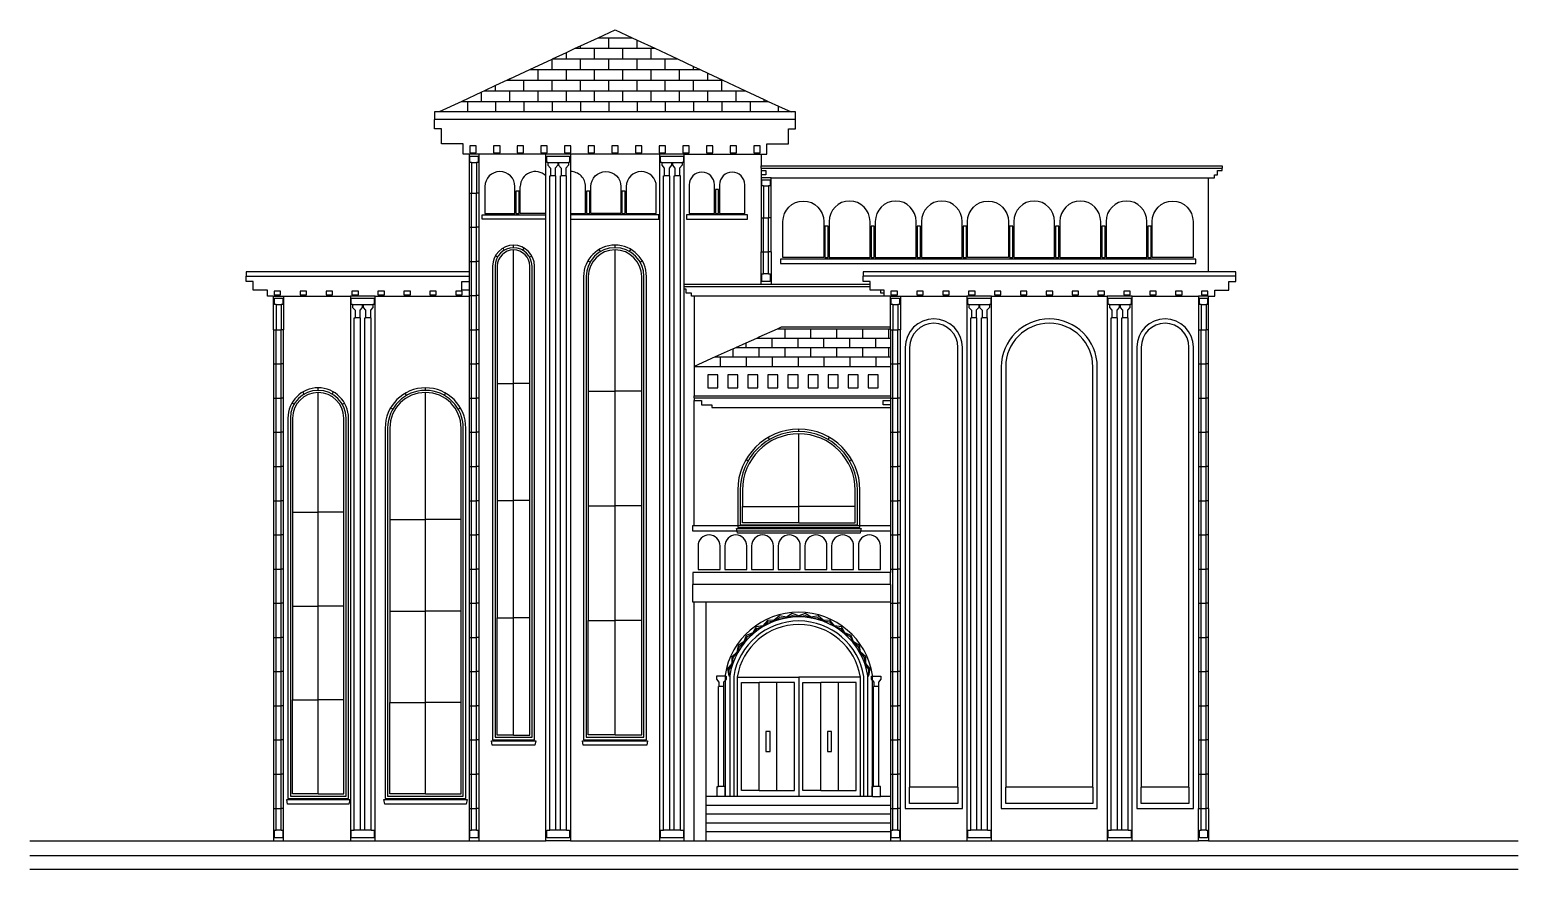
# Model space of a CAD drawing. Header units: inches. Extents: x 410.3 to 435.6, y 114.6 to 128.8.
import ezdxf

# ---------------------------------------------------------------- set-up
doc = ezdxf.new("R2010")
doc.units = ezdxf.units.IN
for name, color, linetype, lineweight in [('01_SOURCE_MASSING', 7, 'Continuous', 25), ('02_NEW_GLAZING', 7, 'Continuous', 25), ('03_NEW_FRAMES', 7, 'Continuous', 25), ('04_NEW_CROWNS', 7, 'Continuous', 25), ('05_NEW_COLUMNS', 7, 'Continuous', 25), ('06_NEW_RAILINGS', 7, 'Continuous', 25), ('07_NEW_ORNAMENT', 7, 'Continuous', 25), ('08_NEW_ROOF_DETAIL', 7, 'Continuous', 25)]:
    doc.layers.add(name, color=color, linetype=linetype, lineweight=lineweight)

# ---------------------------------------------------------------- blocks, each defined once
blk = doc.blocks.new('ROMANESQUE_FACADE_ENTRANCE_ROOF')
at = {"layer": '08_NEW_ROOF_DETAIL'}
for points in [[(422.69, 123.633), (423.002, 123.774), (423.068, 123.804), (424.918, 123.804)], [(422.25, 123.433), (422.296, 123.454), (422.47, 123.533), (422.649, 123.614), (422.69, 123.633)], [(422.25, 123.433), (421.943, 123.294), (421.59, 123.134), (422.03, 123.134), (422.47, 123.134), (422.91, 123.134), (423.35, 123.134), (423.79, 123.134), (424.23, 123.134), (424.67, 123.134), (424.918, 123.134)]]:
    blk.add_lwpolyline(points, dxfattribs=at)
blk = doc.blocks.new('ROMANESQUE_FACADE_MAIN_ROOF')
at = {"layer": '08_NEW_ROOF_DETAIL'}
for points in [[(418.458, 128.011), (418.8, 128.171), (419.178, 128.347), (419.185, 128.351), (419.418, 128.459), (419.57, 128.531), (419.658, 128.572), (419.956, 128.711), (420.244, 128.845), (420.533, 128.711), (420.618, 128.671), (420.918, 128.531), (421.304, 128.351), (421.578, 128.223), (421.689, 128.171), (421.818, 128.11), (422.075, 127.991), (422.46, 127.811), (422.778, 127.662), (422.845, 127.631), (423.018, 127.55), (423.231, 127.451)], [(418.458, 128.011), (418.414, 127.991), (418.218, 127.899), (418.029, 127.811), (417.978, 127.787), (417.644, 127.631), (417.258, 127.451)]]:
    blk.add_lwpolyline(points, dxfattribs=at)
blk = doc.blocks.new('ROMANESQUE_FACADE_PILASTER_LEFT_EDGE')
at = {"layer": '05_NEW_COLUMNS'}
for points in [[(0, 8.67), (0, 9.24), (0.17, 9.24), (0.17, 8.67)], [(0.043, 9.1), (0.015, 9.1), (0.015, 9.205), (0.155, 9.205), (0.155, 9.1), (0.127, 9.1)], [(0.043, 9.1), (0.127, 9.1)], [(0.043, 9.1), (0.043, 8.67)], [(0.127, 9.1), (0.127, 8.67)], [(0, 8.67), (0, 8.09)], [(0, 8.67), (0.043, 8.67)], [(0.043, 8.09), (0.043, 8.67)], [(0.043, 8.67), (0.127, 8.67)], [(0.17, 8.67), (0.127, 8.67)], [(0.127, 8.09), (0.127, 8.67)], [(0.17, 8.09), (0.17, 8.67)], [(0, 8.09), (0, 7.51)], [(0, 8.09), (0.043, 8.09)], [(0.043, 7.51), (0.043, 8.09)], [(0.043, 8.09), (0.127, 8.09)], [(0.17, 8.09), (0.127, 8.09)], [(0.127, 7.51), (0.127, 8.09)], [(0.17, 7.51), (0.17, 8.09)], [(0, 7.51), (0, 6.93)], [(0, 7.51), (0.043, 7.51)], [(0.043, 6.93), (0.043, 7.51)], [(0.043, 7.51), (0.127, 7.51)], [(0.17, 7.51), (0.127, 7.51)], [(0.127, 6.93), (0.127, 7.51)], [(0.17, 6.93), (0.17, 7.51)], [(0, 6.93), (0, 6.35)], [(0, 6.93), (0.043, 6.93)], [(0.043, 6.35), (0.043, 6.93)], [(0.043, 6.93), (0.127, 6.93)], [(0.17, 6.93), (0.127, 6.93)], [(0.127, 6.35), (0.127, 6.93)], [(0.17, 6.35), (0.17, 6.93)], [(0, 6.35), (0, 5.77)], [(0, 6.35), (0.043, 6.35)], [(0.043, 5.77), (0.043, 6.35)], [(0.043, 6.35), (0.127, 6.35)], [(0.17, 6.35), (0.127, 6.35)], [(0.127, 5.77), (0.127, 6.35)], [(0.17, 5.77), (0.17, 6.35)], [(0, 5.77), (0, 5.19)], [(0, 5.77), (0.043, 5.77)], [(0.043, 5.19), (0.043, 5.77)], [(0.043, 5.77), (0.127, 5.77)], [(0.17, 5.77), (0.127, 5.77)], [(0.127, 5.19), (0.127, 5.77)], [(0.17, 5.19), (0.17, 5.77)], [(0, 5.19), (0, 4.61)], [(0, 5.19), (0.043, 5.19)], [(0.043, 4.61), (0.043, 5.19)], [(0.043, 5.19), (0.127, 5.19)], [(0.17, 5.19), (0.127, 5.19)], [(0.127, 4.61), (0.127, 5.19)], [(0.17, 4.61), (0.17, 5.19)], [(0, 4.61), (0, 4.03)], [(0, 4.61), (0.043, 4.61)], [(0.043, 4.03), (0.043, 4.61)], [(0.043, 4.61), (0.127, 4.61)], [(0.17, 4.61), (0.127, 4.61)], [(0.127, 4.03), (0.127, 4.61)], [(0.17, 4.03), (0.17, 4.61)], [(0, 4.03), (0, 3.45)], [(0, 4.03), (0.043, 4.03)], [(0.043, 3.45), (0.043, 4.03)], [(0.043, 4.03), (0.127, 4.03)], [(0.17, 4.03), (0.127, 4.03)], [(0.127, 3.45), (0.127, 4.03)], [(0.17, 3.45), (0.17, 4.03)], [(0, 3.45), (0, 2.87)], [(0, 3.45), (0.043, 3.45)], [(0.043, 2.87), (0.043, 3.45)], [(0.043, 3.45), (0.127, 3.45)], [(0.17, 3.45), (0.127, 3.45)], [(0.127, 2.87), (0.127, 3.45)], [(0.17, 2.87), (0.17, 3.45)], [(0, 2.87), (0, 2.29)], [(0, 2.87), (0.043, 2.87)], [(0.043, 2.29), (0.043, 2.87)], [(0.043, 2.87), (0.127, 2.87)], [(0.17, 2.87), (0.127, 2.87)], [(0.127, 2.29), (0.127, 2.87)], [(0.17, 2.29), (0.17, 2.87)], [(0, 2.29), (0, 1.71)], [(0, 2.29), (0.043, 2.29)], [(0.043, 1.71), (0.043, 2.29)], [(0.043, 2.29), (0.127, 2.29)], [(0.17, 2.29), (0.127, 2.29)], [(0.127, 1.71), (0.127, 2.29)], [(0.17, 1.71), (0.17, 2.29)], [(0, 1.71), (0, 1.13)], [(0, 1.71), (0.043, 1.71)], [(0.043, 1.13), (0.043, 1.71)], [(0.043, 1.71), (0.127, 1.71)], [(0.17, 1.71), (0.127, 1.71)], [(0.127, 1.13), (0.127, 1.71)], [(0.17, 1.13), (0.17, 1.71)], [(0, 1.13), (0, 0.55)], [(0, 1.13), (0.043, 1.13)], [(0.043, 0.55), (0.043, 1.13)], [(0.043, 1.13), (0.127, 1.13)], [(0.17, 1.13), (0.127, 1.13)], [(0.127, 0.55), (0.127, 1.13)], [(0.17, 0.55), (0.17, 1.13)], [(0, 0.55), (0, 0), (0.17, 0), (0.17, 0.55)], [(0, 0.55), (0.043, 0.55)], [(0.043, 0.18), (0.043, 0.55)], [(0.043, 0.55), (0.127, 0.55)], [(0.17, 0.55), (0.127, 0.55)], [(0.127, 0.18), (0.127, 0.55)], [(0.127, 0.18), (0.155, 0.18), (0.155, 0.05), (0.015, 0.05), (0.015, 0.18), (0.043, 0.18)], [(0.127, 0.18), (0.043, 0.18)]]:
    blk.add_lwpolyline(points, dxfattribs=at)
blk = doc.blocks.new('ROMANESQUE_FACADE_PILASTER_LEFT_MIDDLE')
at = {"layer": '05_NEW_COLUMNS'}
blk.add_lwpolyline([(-0.21, 0), (0.21, 0), (0.21, 9.24), (-0.21, 9.24)], close=True, dxfattribs=at)
for points in [[(-0.173, 9.1), (-0.195, 9.1), (-0.195, 9.205), (0.195, 9.205), (0.195, 9.1), (0.173, 9.1)], [(-0.173, 9.1), (-0.007, 9.1)], [(-0.173, 9.1), (-0.173, 9.05), (-0.131, 9), (-0.131, 8.87)], [(-0.007, 9.1), (-0.007, 9.05), (-0.049, 9), (-0.049, 8.87)], [(-0.007, 9.1), (0.007, 9.1)], [(0.007, 9.1), (0.173, 9.1)], [(0.007, 9.1), (0.007, 9.05), (0.049, 9), (0.049, 8.87)], [(0.173, 9.1), (0.173, 9.05), (0.131, 9), (0.131, 8.87)], [(-0.143, 0.18), (-0.143, 8.87), (-0.131, 8.87)], [(-0.049, 8.87), (-0.131, 8.87)], [(-0.037, 0.18), (-0.037, 8.87), (-0.049, 8.87)], [(0.037, 0.18), (0.037, 8.87), (0.049, 8.87)], [(0.131, 8.87), (0.049, 8.87)], [(0.143, 0.18), (0.143, 8.87), (0.131, 8.87)], [(0.143, 0.18), (0.195, 0.18), (0.195, 0.05), (-0.195, 0.05), (-0.195, 0.18), (-0.143, 0.18)], [(-0.037, 0.18), (-0.143, 0.18)], [(0.037, 0.18), (-0.037, 0.18)], [(0.143, 0.18), (0.037, 0.18)]]:
    blk.add_lwpolyline(points, dxfattribs=at)
blk = doc.blocks.new('ROMANESQUE_FACADE_PILASTER_TOWER_LEFT')
at = {"layer": '05_NEW_COLUMNS'}
for points in [[(0, 11.65), (0, 10.99)], [(0.17, 10.99), (0.17, 11.65)], [(0.042, 11.51), (0.015, 11.51), (0.015, 11.615), (0.155, 11.615), (0.155, 11.51), (0.127, 11.51)], [(0.042, 11.51), (0.127, 11.51)], [(0.042, 11.51), (0.042, 10.99)], [(0.127, 11.51), (0.127, 10.99)], [(0, 10.99), (0, 10.41)], [(0, 10.99), (0.042, 10.99)], [(0.042, 10.41), (0.042, 10.99)], [(0.042, 10.99), (0.127, 10.99)], [(0.17, 10.99), (0.127, 10.99)], [(0.127, 10.41), (0.127, 10.99)], [(0.17, 10.41), (0.17, 10.99)], [(0, 10.41), (0, 9.83)], [(0, 10.41), (0.042, 10.41)], [(0.042, 9.83), (0.042, 10.41)], [(0.042, 10.41), (0.127, 10.41)], [(0.17, 10.41), (0.127, 10.41)], [(0.127, 9.83), (0.127, 10.41)], [(0.17, 9.83), (0.17, 10.41)], [(0, 9.83), (0, 9.655), (0, 9.58), (0, 9.489), (0, 9.339), (0, 9.25)], [(0, 9.83), (0.042, 9.83)], [(0.042, 9.25), (0.042, 9.83)], [(0.042, 9.83), (0.127, 9.83)], [(0.17, 9.83), (0.127, 9.83)], [(0.127, 9.25), (0.127, 9.83)], [(0.17, 9.25), (0.17, 9.83)], [(0, 9.25), (0, 9.24), (0, 8.67)], [(0, 9.25), (0.042, 9.25)], [(0.042, 8.67), (0.042, 9.25)], [(0.042, 9.25), (0.127, 9.25)], [(0.17, 9.25), (0.127, 9.25)], [(0.127, 8.67), (0.127, 9.25)], [(0.17, 8.67), (0.17, 9.25)], [(0, 8.67), (0, 8.09)], [(0, 8.67), (0.042, 8.67)], [(0.042, 8.09), (0.042, 8.67)], [(0.042, 8.67), (0.127, 8.67)], [(0.17, 8.67), (0.127, 8.67)], [(0.127, 8.09), (0.127, 8.67)], [(0.17, 8.09), (0.17, 8.67)], [(0, 8.09), (0, 7.51)], [(0, 8.09), (0.042, 8.09)], [(0.042, 7.51), (0.042, 8.09)], [(0.042, 8.09), (0.127, 8.09)], [(0.17, 8.09), (0.127, 8.09)], [(0.127, 7.51), (0.127, 8.09)], [(0.17, 7.51), (0.17, 8.09)], [(0, 7.51), (0, 6.93)], [(0, 7.51), (0.042, 7.51)], [(0.042, 6.93), (0.042, 7.51)], [(0.042, 7.51), (0.127, 7.51)], [(0.17, 7.51), (0.127, 7.51)], [(0.127, 6.93), (0.127, 7.51)], [(0.17, 6.93), (0.17, 7.51)], [(0, 6.93), (0, 6.35)], [(0, 6.93), (0.042, 6.93)], [(0.042, 6.35), (0.042, 6.93)], [(0.042, 6.93), (0.127, 6.93)], [(0.17, 6.93), (0.127, 6.93)], [(0.127, 6.35), (0.127, 6.93)], [(0.17, 6.35), (0.17, 6.93)], [(0, 6.35), (0, 5.77)], [(0, 6.35), (0.042, 6.35)], [(0.042, 5.77), (0.042, 6.35)], [(0.042, 6.35), (0.127, 6.35)], [(0.17, 6.35), (0.127, 6.35)], [(0.127, 5.77), (0.127, 6.35)], [(0.17, 5.77), (0.17, 6.35)], [(0, 5.77), (0, 5.19)], [(0, 5.77), (0.042, 5.77)], [(0.042, 5.19), (0.042, 5.77)], [(0.042, 5.77), (0.127, 5.77)], [(0.17, 5.77), (0.127, 5.77)], [(0.127, 5.19), (0.127, 5.77)], [(0.17, 5.19), (0.17, 5.77)], [(0, 5.19), (0, 4.61)], [(0, 5.19), (0.042, 5.19)], [(0.042, 4.61), (0.042, 5.19)], [(0.042, 5.19), (0.127, 5.19)], [(0.17, 5.19), (0.127, 5.19)], [(0.127, 4.61), (0.127, 5.19)], [(0.17, 4.61), (0.17, 5.19)], [(0, 4.61), (0, 4.03)], [(0, 4.61), (0.042, 4.61)], [(0.042, 4.03), (0.042, 4.61)], [(0.042, 4.61), (0.127, 4.61)], [(0.17, 4.61), (0.127, 4.61)], [(0.127, 4.03), (0.127, 4.61)], [(0.17, 4.03), (0.17, 4.61)], [(0, 4.03), (0, 3.45)], [(0, 4.03), (0.042, 4.03)], [(0.042, 3.45), (0.042, 4.03)], [(0.042, 4.03), (0.127, 4.03)], [(0.17, 4.03), (0.127, 4.03)], [(0.127, 3.45), (0.127, 4.03)], [(0.17, 3.45), (0.17, 4.03)], [(0, 3.45), (0, 2.87)], [(0, 3.45), (0.042, 3.45)], [(0.042, 2.87), (0.042, 3.45)], [(0.042, 3.45), (0.127, 3.45)], [(0.17, 3.45), (0.127, 3.45)], [(0.127, 2.87), (0.127, 3.45)], [(0.17, 2.87), (0.17, 3.45)], [(0, 2.87), (0, 2.29)], [(0, 2.87), (0.042, 2.87)], [(0.042, 2.29), (0.042, 2.87)], [(0.042, 2.87), (0.127, 2.87)], [(0.17, 2.87), (0.127, 2.87)], [(0.127, 2.29), (0.127, 2.87)], [(0.17, 2.29), (0.17, 2.87)], [(0, 2.29), (0, 1.71)], [(0, 2.29), (0.042, 2.29)], [(0.042, 1.71), (0.042, 2.29)], [(0.042, 2.29), (0.127, 2.29)], [(0.17, 2.29), (0.127, 2.29)], [(0.127, 1.71), (0.127, 2.29)], [(0.17, 1.71), (0.17, 2.29)], [(0, 1.71), (0, 1.13)], [(0, 1.71), (0.042, 1.71)], [(0.042, 1.13), (0.042, 1.71)], [(0.042, 1.71), (0.127, 1.71)], [(0.17, 1.71), (0.127, 1.71)], [(0.127, 1.13), (0.127, 1.71)], [(0.17, 1.13), (0.17, 1.71)], [(0, 1.13), (0, 0.55)], [(0, 1.13), (0.042, 1.13)], [(0.042, 0.55), (0.042, 1.13)], [(0.042, 1.13), (0.127, 1.13)], [(0.17, 1.13), (0.127, 1.13)], [(0.127, 0.55), (0.127, 1.13)], [(0.17, 0.55), (0.17, 1.13)], [(0, 0.55), (0, 0), (0.17, 0), (0.17, 0.55)], [(0, 0.55), (0.042, 0.55)], [(0.042, 0.18), (0.042, 0.55)], [(0.042, 0.55), (0.127, 0.55)], [(0.17, 0.55), (0.127, 0.55)], [(0.127, 0.18), (0.127, 0.55)], [(0.127, 0.18), (0.155, 0.18), (0.155, 0.05), (0.015, 0.05), (0.015, 0.18), (0.042, 0.18)], [(0.127, 0.18), (0.042, 0.18)]]:
    blk.add_lwpolyline(points, dxfattribs=at)
blk = doc.blocks.new('ROMANESQUE_FACADE_PILASTER_TOWER_MIDDLE')
at = {"layer": '05_NEW_COLUMNS'}
for points in [[(0.21, 11.65), (0.21, 10.644), (0.21, 10.619), (0.21, 10.544), (0.21, 0), (-0.21, 0), (-0.21, 10.544), (-0.21, 10.619), (-0.21, 10.644), (-0.21, 11.65)], [(-0.173, 11.51), (-0.195, 11.51), (-0.195, 11.615), (0.195, 11.615), (0.195, 11.51), (0.173, 11.51)], [(-0.173, 11.51), (-0.007, 11.51)], [(-0.173, 11.51), (-0.173, 11.46), (-0.131, 11.41), (-0.131, 11.28)], [(-0.007, 11.51), (-0.007, 11.46), (-0.049, 11.41), (-0.049, 11.28)], [(-0.007, 11.51), (0.007, 11.51)], [(0.007, 11.51), (0.173, 11.51)], [(0.007, 11.51), (0.007, 11.46), (0.049, 11.41), (0.049, 11.28)], [(0.173, 11.51), (0.173, 11.46), (0.131, 11.41), (0.131, 11.28)], [(-0.143, 0.18), (-0.143, 11.28), (-0.131, 11.28)], [(-0.049, 11.28), (-0.131, 11.28)], [(-0.037, 0.18), (-0.037, 11.28), (-0.049, 11.28)], [(0.037, 0.18), (0.037, 11.28), (0.049, 11.28)], [(0.131, 11.28), (0.049, 11.28)], [(0.143, 0.18), (0.143, 11.28), (0.131, 11.28)], [(0.143, 0.18), (0.195, 0.18), (0.195, 0.05), (-0.195, 0.05), (-0.195, 0.18), (-0.143, 0.18)], [(-0.037, 0.18), (-0.143, 0.18)], [(0.037, 0.18), (-0.037, 0.18)], [(0.143, 0.18), (0.037, 0.18)]]:
    blk.add_lwpolyline(points, dxfattribs=at)
blk = doc.blocks.new('ROMANESQUE_FACADE_PILASTER_TOWER_RIGHT')
at = {"layer": '05_NEW_COLUMNS'}
blk.add_lwpolyline([(-0.21, 0), (0.21, 0), (0.21, 9.36), (0.21, 9.404), (0.21, 9.44), (0.21, 11.65), (-0.21, 11.65)], close=True, dxfattribs=at)
for points in [[(-0.173, 11.51), (-0.195, 11.51), (-0.195, 11.615), (0.195, 11.615), (0.195, 11.51), (0.172, 11.51)], [(-0.173, 11.51), (-0.008, 11.51)], [(-0.173, 11.51), (-0.173, 11.46), (-0.131, 11.41), (-0.131, 11.28)], [(-0.008, 11.51), (-0.008, 11.46), (-0.049, 11.41), (-0.049, 11.28)], [(-0.008, 11.51), (0.007, 11.51)], [(0.007, 11.51), (0.172, 11.51)], [(0.007, 11.51), (0.007, 11.46), (0.049, 11.41), (0.049, 11.28)], [(0.172, 11.51), (0.172, 11.46), (0.131, 11.41), (0.131, 11.28)], [(-0.143, 0.18), (-0.143, 11.28), (-0.131, 11.28)], [(-0.049, 11.28), (-0.131, 11.28)], [(-0.037, 0.18), (-0.037, 11.28), (-0.049, 11.28)], [(0.037, 0.18), (0.037, 11.28), (0.049, 11.28)], [(0.131, 11.28), (0.049, 11.28)], [(0.143, 0.18), (0.143, 11.28), (0.131, 11.28)], [(0.143, 0.18), (0.195, 0.18), (0.195, 0.05), (-0.195, 0.05), (-0.195, 0.18), (-0.143, 0.18)], [(-0.037, 0.18), (-0.143, 0.18)], [(0.037, 0.18), (-0.037, 0.18)], [(0.143, 0.18), (0.037, 0.18)]]:
    blk.add_lwpolyline(points, dxfattribs=at)
blk = doc.blocks.new('ROMANESQUE_FACADE_PILASTER_TOWER_REAR')
at = {"layer": '05_NEW_COLUMNS'}
for points in [[(0.17, 1.13), (0.17, 1.81), (0, 1.81), (0, 1.13)], [(0.0425, 1.67), (0.015, 1.67), (0.015, 1.775), (0.155, 1.775), (0.155, 1.67), (0.1275, 1.67)], [(0.0425, 1.67), (0.1275, 1.67)], [(0.0425, 1.67), (0.0425, 1.13)], [(0.1275, 1.67), (0.1275, 1.13)], [(0, 1.13), (0, 0.55)], [(0, 1.13), (0.0425, 1.13)], [(0.0425, 0.55), (0.0425, 1.13)], [(0.0425, 1.13), (0.1275, 1.13)], [(0.17, 1.13), (0.1275, 1.13)], [(0.1275, 0.55), (0.1275, 1.13)], [(0.17, 0.55), (0.17, 1.13)], [(0.17, 0.55), (0.17, 0), (0, 0), (0, 0.55)], [(0, 0.55), (0.0425, 0.55)], [(0.0425, 0.18), (0.0425, 0.55)], [(0.0425, 0.55), (0.1275, 0.55)], [(0.17, 0.55), (0.1275, 0.55)], [(0.1275, 0.18), (0.1275, 0.55)], [(0.1275, 0.18), (0.155, 0.18), (0.155, 0.05), (0.015, 0.05), (0.015, 0.18), (0.0425, 0.18)], [(0.1275, 0.18), (0.0425, 0.18)]]:
    blk.add_lwpolyline(points, dxfattribs=at)
blk = doc.blocks.new('ROMANESQUE_FACADE_PILASTER_RIGHT_LEFT')
at = {"layer": '05_NEW_COLUMNS'}
for points in [[(0, 8.67), (0, 8.688), (0, 8.718), (0, 9.24), (0.17, 9.24), (0.17, 8.67)], [(0.043, 9.1), (0.015, 9.1), (0.015, 9.205), (0.155, 9.205), (0.155, 9.1), (0.128, 9.1)], [(0.043, 9.1), (0.128, 9.1)], [(0.043, 9.1), (0.043, 8.67)], [(0.128, 9.1), (0.128, 8.67)], [(0, 8.67), (0, 8.528), (0, 8.368), (0, 8.208), (0, 8.09)], [(0, 8.67), (0.043, 8.67)], [(0.043, 8.09), (0.043, 8.67)], [(0.043, 8.67), (0.128, 8.67)], [(0.17, 8.67), (0.128, 8.67)], [(0.128, 8.09), (0.128, 8.67)], [(0.17, 8.09), (0.17, 8.67)], [(0, 8.09), (0, 8.048), (0, 7.548), (0, 7.512), (0, 7.51)], [(0, 8.09), (0.043, 8.09)], [(0.043, 7.51), (0.043, 8.09)], [(0.043, 8.09), (0.128, 8.09)], [(0.17, 8.09), (0.128, 8.09)], [(0.128, 7.51), (0.128, 8.09)], [(0.17, 7.51), (0.17, 8.09)], [(0, 7.51), (0, 7.468), (0, 7.396), (0, 7.348), (0, 6.93)], [(0, 7.51), (0.043, 7.51)], [(0.043, 6.93), (0.043, 7.51)], [(0.043, 7.51), (0.128, 7.51)], [(0.17, 7.51), (0.128, 7.51)], [(0.128, 6.93), (0.128, 7.51)], [(0.17, 6.93), (0.17, 7.51)], [(0, 6.93), (0, 6.35)], [(0, 6.93), (0.043, 6.93)], [(0.043, 6.35), (0.043, 6.93)], [(0.043, 6.93), (0.128, 6.93)], [(0.17, 6.93), (0.128, 6.93)], [(0.128, 6.35), (0.128, 6.93)], [(0.17, 6.35), (0.17, 6.93)], [(0, 6.35), (0, 5.77)], [(0, 6.35), (0.043, 6.35)], [(0.043, 5.77), (0.043, 6.35)], [(0.043, 6.35), (0.128, 6.35)], [(0.17, 6.35), (0.128, 6.35)], [(0.128, 5.77), (0.128, 6.35)], [(0.17, 5.77), (0.17, 6.35)], [(0, 5.77), (0, 5.35)], [(0, 5.77), (0.043, 5.77)], [(0.043, 5.19), (0.043, 5.77)], [(0.043, 5.77), (0.128, 5.77)], [(0.17, 5.77), (0.128, 5.77)], [(0.128, 5.19), (0.128, 5.77)], [(0.17, 5.19), (0.17, 5.77)], [(0, 5.25), (0, 5.19)], [(0, 5.19), (0, 4.61)], [(0, 5.19), (0.043, 5.19)], [(0.043, 4.61), (0.043, 5.19)], [(0.043, 5.19), (0.128, 5.19)], [(0.17, 5.19), (0.128, 5.19)], [(0.128, 4.61), (0.128, 5.19)], [(0.17, 4.61), (0.17, 5.19)], [(0, 4.61), (0, 4.55)], [(0, 4.61), (0.043, 4.61)], [(0.043, 4.03), (0.043, 4.61)], [(0.043, 4.61), (0.128, 4.61)], [(0.17, 4.61), (0.128, 4.61)], [(0.128, 4.03), (0.128, 4.61)], [(0.17, 4.03), (0.17, 4.61)], [(0, 4.05), (0, 4.03)], [(0, 4.03), (0, 3.45)], [(0, 4.03), (0.043, 4.03)], [(0.043, 3.45), (0.043, 4.03)], [(0.043, 4.03), (0.128, 4.03)], [(0.17, 4.03), (0.128, 4.03)], [(0.128, 3.45), (0.128, 4.03)], [(0.17, 3.45), (0.17, 4.03)], [(0, 3.45), (0, 2.87)], [(0, 3.45), (0.043, 3.45)], [(0.043, 2.87), (0.043, 3.45)], [(0.043, 3.45), (0.128, 3.45)], [(0.17, 3.45), (0.128, 3.45)], [(0.128, 2.87), (0.128, 3.45)], [(0.17, 2.87), (0.17, 3.45)], [(0, 2.87), (0, 2.29)], [(0, 2.87), (0.043, 2.87)], [(0.043, 2.29), (0.043, 2.87)], [(0.043, 2.87), (0.128, 2.87)], [(0.17, 2.87), (0.128, 2.87)], [(0.128, 2.29), (0.128, 2.87)], [(0.17, 2.29), (0.17, 2.87)], [(0, 2.29), (0, 1.71)], [(0, 2.29), (0.043, 2.29)], [(0.043, 1.71), (0.043, 2.29)], [(0.043, 2.29), (0.128, 2.29)], [(0.17, 2.29), (0.128, 2.29)], [(0.128, 1.71), (0.128, 2.29)], [(0.17, 1.71), (0.17, 2.29)], [(0, 1.71), (0, 1.13)], [(0, 1.71), (0.043, 1.71)], [(0.043, 1.13), (0.043, 1.71)], [(0.043, 1.71), (0.128, 1.71)], [(0.17, 1.71), (0.128, 1.71)], [(0.128, 1.13), (0.128, 1.71)], [(0.17, 1.13), (0.17, 1.71)], [(0, 1.13), (0, 0.75), (0, 0.6), (0, 0.55)], [(0, 1.13), (0.043, 1.13)], [(0.043, 0.55), (0.043, 1.13)], [(0.043, 1.13), (0.128, 1.13)], [(0.17, 1.13), (0.128, 1.13)], [(0.128, 0.55), (0.128, 1.13)], [(0.17, 0.55), (0.17, 1.13)], [(0, 0.55), (0, 0.45), (0, 0.3), (0, 0.15), (0, 0), (0.17, 0), (0.17, 0.55)], [(0, 0.55), (0.043, 0.55)], [(0.043, 0.18), (0.043, 0.55)], [(0.043, 0.55), (0.128, 0.55)], [(0.17, 0.55), (0.128, 0.55)], [(0.128, 0.18), (0.128, 0.55)], [(0.128, 0.18), (0.155, 0.18), (0.155, 0.05), (0.015, 0.05), (0.015, 0.18), (0.043, 0.18)], [(0.128, 0.18), (0.043, 0.18)]]:
    blk.add_lwpolyline(points, dxfattribs=at)
blk = doc.blocks.new('ROMANESQUE_FACADE_PILASTER_RIGHT_MIDDLE_A')
at = {"layer": '05_NEW_COLUMNS'}
blk.add_lwpolyline([(-0.21, 0), (0.21, 0), (0.21, 9.24), (-0.21, 9.24)], close=True, dxfattribs=at)
for points in [[(-0.173, 9.1), (-0.195, 9.1), (-0.195, 9.205), (0.195, 9.205), (0.195, 9.1), (0.173, 9.1)], [(-0.173, 9.1), (-0.007, 9.1)], [(-0.173, 9.1), (-0.173, 9.05), (-0.131, 9), (-0.131, 8.87)], [(-0.007, 9.1), (-0.007, 9.05), (-0.049, 9), (-0.049, 8.87)], [(-0.007, 9.1), (0.007, 9.1)], [(0.007, 9.1), (0.173, 9.1)], [(0.007, 9.1), (0.007, 9.05), (0.049, 9), (0.049, 8.87)], [(0.173, 9.1), (0.173, 9.05), (0.131, 9), (0.131, 8.87)], [(-0.143, 0.18), (-0.143, 8.87), (-0.131, 8.87)], [(-0.049, 8.87), (-0.131, 8.87)], [(-0.037, 0.18), (-0.037, 8.87), (-0.049, 8.87)], [(0.037, 0.18), (0.037, 8.87), (0.049, 8.87)], [(0.131, 8.87), (0.049, 8.87)], [(0.143, 0.18), (0.143, 8.87), (0.131, 8.87)], [(0.143, 0.18), (0.195, 0.18), (0.195, 0.05), (-0.195, 0.05), (-0.195, 0.18), (-0.143, 0.18)], [(-0.037, 0.18), (-0.143, 0.18)], [(0.037, 0.18), (-0.037, 0.18)], [(0.143, 0.18), (0.037, 0.18)]]:
    blk.add_lwpolyline(points, dxfattribs=at)
blk = doc.blocks.new('ROMANESQUE_FACADE_PILASTER_RIGHT_MIDDLE_B')
at = {"layer": '05_NEW_COLUMNS'}
blk.add_lwpolyline([(-0.21, 0), (0.21, 0), (0.21, 9.24), (-0.21, 9.24)], close=True, dxfattribs=at)
for points in [[(-0.172, 9.1), (-0.195, 9.1), (-0.195, 9.205), (0.195, 9.205), (0.195, 9.1), (0.173, 9.1)], [(-0.172, 9.1), (-0.007, 9.1)], [(-0.172, 9.1), (-0.172, 9.05), (-0.131, 9), (-0.131, 8.87)], [(-0.007, 9.1), (-0.007, 9.05), (-0.049, 9), (-0.049, 8.87)], [(-0.007, 9.1), (0.007, 9.1)], [(0.007, 9.1), (0.173, 9.1)], [(0.007, 9.1), (0.007, 9.05), (0.049, 9), (0.049, 8.87)], [(0.173, 9.1), (0.173, 9.05), (0.131, 9), (0.131, 8.87)], [(-0.143, 0.18), (-0.143, 8.87), (-0.131, 8.87)], [(-0.049, 8.87), (-0.131, 8.87)], [(-0.037, 0.18), (-0.037, 8.87), (-0.049, 8.87)], [(0.037, 0.18), (0.037, 8.87), (0.049, 8.87)], [(0.131, 8.87), (0.049, 8.87)], [(0.143, 0.18), (0.143, 8.87), (0.131, 8.87)], [(0.143, 0.18), (0.195, 0.18), (0.195, 0.05), (-0.195, 0.05), (-0.195, 0.18), (-0.143, 0.18)], [(-0.037, 0.18), (-0.143, 0.18)], [(0.037, 0.18), (-0.037, 0.18)], [(0.143, 0.18), (0.037, 0.18)]]:
    blk.add_lwpolyline(points, dxfattribs=at)
blk = doc.blocks.new('ROMANESQUE_FACADE_PILASTER_RIGHT_EDGE')
at = {"layer": '05_NEW_COLUMNS'}
for points in [[(0, 8.67), (0, 9.24), (-0.17, 9.24), (-0.17, 8.67)], [(-0.127, 9.1), (-0.155, 9.1), (-0.155, 9.205), (-0.015, 9.205), (-0.015, 9.1), (-0.043, 9.1)], [(-0.127, 9.1), (-0.043, 9.1)], [(-0.127, 9.1), (-0.127, 8.67)], [(-0.043, 9.1), (-0.043, 8.67)], [(-0.17, 8.67), (-0.17, 8.09)], [(-0.17, 8.67), (-0.127, 8.67)], [(-0.127, 8.09), (-0.127, 8.67)], [(-0.127, 8.67), (-0.043, 8.67)], [(0, 8.67), (-0.043, 8.67)], [(-0.043, 8.09), (-0.043, 8.67)], [(0, 8.09), (0, 8.67)], [(-0.17, 8.09), (-0.17, 7.51)], [(-0.17, 8.09), (-0.127, 8.09)], [(-0.127, 7.51), (-0.127, 8.09)], [(-0.127, 8.09), (-0.043, 8.09)], [(0, 8.09), (-0.043, 8.09)], [(-0.043, 7.51), (-0.043, 8.09)], [(0, 7.51), (0, 8.09)], [(-0.17, 7.51), (-0.17, 6.93)], [(-0.17, 7.51), (-0.127, 7.51)], [(-0.127, 6.93), (-0.127, 7.51)], [(-0.127, 7.51), (-0.043, 7.51)], [(0, 7.51), (-0.043, 7.51)], [(-0.043, 6.93), (-0.043, 7.51)], [(0, 6.93), (0, 7.51)], [(-0.17, 6.93), (-0.17, 6.35)], [(-0.17, 6.93), (-0.127, 6.93)], [(-0.127, 6.35), (-0.127, 6.93)], [(-0.127, 6.93), (-0.043, 6.93)], [(0, 6.93), (-0.043, 6.93)], [(-0.043, 6.35), (-0.043, 6.93)], [(0, 6.35), (0, 6.93)], [(-0.17, 6.35), (-0.17, 5.77)], [(-0.17, 6.35), (-0.127, 6.35)], [(-0.127, 5.77), (-0.127, 6.35)], [(-0.127, 6.35), (-0.043, 6.35)], [(0, 6.35), (-0.043, 6.35)], [(-0.043, 5.77), (-0.043, 6.35)], [(0, 5.77), (0, 6.35)], [(-0.17, 5.77), (-0.17, 5.19)], [(-0.17, 5.77), (-0.127, 5.77)], [(-0.127, 5.19), (-0.127, 5.77)], [(-0.127, 5.77), (-0.043, 5.77)], [(0, 5.77), (-0.043, 5.77)], [(-0.043, 5.19), (-0.043, 5.77)], [(0, 5.19), (0, 5.77)], [(-0.17, 5.19), (-0.17, 4.61)], [(-0.17, 5.19), (-0.127, 5.19)], [(-0.127, 4.61), (-0.127, 5.19)], [(-0.127, 5.19), (-0.043, 5.19)], [(0, 5.19), (-0.043, 5.19)], [(-0.043, 4.61), (-0.043, 5.19)], [(0, 4.61), (0, 5.19)], [(-0.17, 4.61), (-0.17, 4.03)], [(-0.17, 4.61), (-0.127, 4.61)], [(-0.127, 4.03), (-0.127, 4.61)], [(-0.127, 4.61), (-0.043, 4.61)], [(0, 4.61), (-0.043, 4.61)], [(-0.043, 4.03), (-0.043, 4.61)], [(0, 4.03), (0, 4.61)], [(-0.17, 4.03), (-0.17, 3.45)], [(-0.17, 4.03), (-0.127, 4.03)], [(-0.127, 3.45), (-0.127, 4.03)], [(-0.127, 4.03), (-0.043, 4.03)], [(0, 4.03), (-0.043, 4.03)], [(-0.043, 3.45), (-0.043, 4.03)], [(0, 3.45), (0, 4.03)], [(-0.17, 3.45), (-0.17, 2.87)], [(-0.17, 3.45), (-0.127, 3.45)], [(-0.127, 2.87), (-0.127, 3.45)], [(-0.127, 3.45), (-0.043, 3.45)], [(0, 3.45), (-0.043, 3.45)], [(-0.043, 2.87), (-0.043, 3.45)], [(0, 2.87), (0, 3.45)], [(-0.17, 2.87), (-0.17, 2.29)], [(-0.17, 2.87), (-0.127, 2.87)], [(-0.127, 2.29), (-0.127, 2.87)], [(-0.127, 2.87), (-0.043, 2.87)], [(0, 2.87), (-0.043, 2.87)], [(-0.043, 2.29), (-0.043, 2.87)], [(0, 2.29), (0, 2.87)], [(-0.17, 2.29), (-0.17, 1.71)], [(-0.17, 2.29), (-0.127, 2.29)], [(-0.127, 1.71), (-0.127, 2.29)], [(-0.127, 2.29), (-0.043, 2.29)], [(0, 2.29), (-0.043, 2.29)], [(-0.043, 1.71), (-0.043, 2.29)], [(0, 1.71), (0, 2.29)], [(-0.17, 1.71), (-0.17, 1.13)], [(-0.17, 1.71), (-0.127, 1.71)], [(-0.127, 1.13), (-0.127, 1.71)], [(-0.127, 1.71), (-0.043, 1.71)], [(0, 1.71), (-0.043, 1.71)], [(-0.043, 1.13), (-0.043, 1.71)], [(0, 1.13), (0, 1.71)], [(-0.17, 1.13), (-0.17, 0.55)], [(-0.17, 1.13), (-0.127, 1.13)], [(-0.127, 0.55), (-0.127, 1.13)], [(-0.127, 1.13), (-0.043, 1.13)], [(0, 1.13), (-0.043, 1.13)], [(-0.043, 0.55), (-0.043, 1.13)], [(0, 0.55), (0, 1.13)], [(0, 0.55), (0, 0), (-0.17, 0), (-0.17, 0.55)], [(-0.17, 0.55), (-0.127, 0.55)], [(-0.127, 0.18), (-0.127, 0.55)], [(-0.127, 0.55), (-0.043, 0.55)], [(0, 0.55), (-0.043, 0.55)], [(-0.043, 0.18), (-0.043, 0.55)], [(-0.043, 0.18), (-0.015, 0.18), (-0.015, 0.05), (-0.155, 0.05), (-0.155, 0.18), (-0.127, 0.18)], [(-0.043, 0.18), (-0.127, 0.18)]]:
    blk.add_lwpolyline(points, dxfattribs=at)
blk = doc.blocks.new('ROMANESQUE_FACADE_WINDOW_LEFT_NARROW')
at = {"layer": '02_NEW_GLAZING'}
blk.add_lwpolyline([(0.435, 4.826), (0.435, 6.42, 1), (-0.435, 6.42), (-0.435, 4.826)], format="xyb", dxfattribs=at)
for points in [[(0, 4.826), (0, 6.855)], [(-0.435, 4.826), (-0.435, 3.232)], [(-0.435, 4.826), (0, 4.826)], [(0.435, 4.826), (0, 4.826)], [(0, 3.232), (0, 4.826)], [(0.435, 3.232), (0.435, 4.826)], [(-0.435, 3.232), (-0.435, 1.639)], [(-0.435, 3.232), (0, 3.232)], [(0.435, 3.232), (0, 3.232)], [(0, 1.639), (0, 3.232)], [(0.435, 1.639), (0.435, 3.232)], [(0, 0.045), (-0.435, 0.045), (-0.435, 1.639)], [(-0.435, 1.639), (0, 1.639)], [(0, 0.045), (0.435, 0.045), (0.435, 1.639)], [(0, 0.045), (0, 1.639)], [(0.435, 1.639), (0, 1.639)]]:
    blk.add_lwpolyline(points, dxfattribs=at)
at = {"layer": '03_NEW_FRAMES'}
for points in [[(-0.515, -0.035), (0.515, -0.035), (0.515, 6.42, 1), (-0.515, 6.42)], [(-0.472, 0.008), (0.472, 0.008), (0.472, 6.42, 1), (-0.472, 6.42)]]:
    blk.add_lwpolyline(points, format="xyb", close=True, dxfattribs=at)
for points in [[(-0.236, 6.829), (-0.258, 6.866)], [(0, 6.892), (0, 6.935)], [(0.236, 6.829), (0.258, 6.866)], [(-0.409, 6.656), (-0.446, 6.677)], [(0.409, 6.656), (0.446, 6.677)]]:
    blk.add_lwpolyline(points, dxfattribs=at)
blk.add_lwpolyline([(-0.535, -0.052), (0.535, -0.052), (0.52, -0.13), (-0.52, -0.13)], close=True, dxfattribs=at)
blk = doc.blocks.new('ROMANESQUE_FACADE_WINDOW_LEFT_WIDE')
at = {"layer": '02_NEW_GLAZING'}
blk.add_lwpolyline([(0.605, 4.699), (0.605, 6.25, 1), (-0.605, 6.25), (-0.605, 4.699)], format="xyb", dxfattribs=at)
for points in [[(0, 4.699), (0, 6.855)], [(-0.605, 4.699), (-0.605, 3.147)], [(-0.605, 4.699), (0, 4.699)], [(0.605, 4.699), (0, 4.699)], [(0, 3.147), (0, 4.699)], [(0.605, 3.147), (0.605, 4.699)], [(-0.605, 3.147), (-0.605, 1.596)], [(-0.605, 3.147), (0, 3.147)], [(0.605, 3.147), (0, 3.147)], [(0, 1.596), (0, 3.147)], [(0.605, 1.596), (0.605, 3.147)], [(0, 0.045), (-0.605, 0.045), (-0.605, 1.596)], [(-0.605, 1.596), (0, 1.596)], [(0, 0.045), (0.605, 0.045), (0.605, 1.596)], [(0, 0.045), (0, 1.596)], [(0.605, 1.596), (0, 1.596)]]:
    blk.add_lwpolyline(points, dxfattribs=at)
at = {"layer": '03_NEW_FRAMES'}
for points in [[(-0.685, -0.035), (0.685, -0.035), (0.685, 6.25, 1), (-0.685, 6.25)], [(-0.642, 0.008), (0.642, 0.008), (0.642, 6.25, 1), (-0.642, 6.25)]]:
    blk.add_lwpolyline(points, format="xyb", close=True, dxfattribs=at)
for points in [[(-0.321, 6.806), (-0.343, 6.843)], [(0, 6.892), (0, 6.935)], [(0.321, 6.806), (0.342, 6.843)], [(-0.556, 6.571), (-0.593, 6.593)], [(0.556, 6.571), (0.593, 6.593)]]:
    blk.add_lwpolyline(points, dxfattribs=at)
blk.add_lwpolyline([(-0.705, -0.052), (0.705, -0.052), (0.69, -0.13), (-0.69, -0.13)], close=True, dxfattribs=at)
blk = doc.blocks.new('ROMANESQUE_FACADE_WINDOW_TOWER_NARROW')
at = {"layer": '02_NEW_GLAZING'}
blk.add_lwpolyline([(0.276, 6.01), (0.276, 7.999, 1), (-0.276, 7.999), (-0.276, 6.01)], format="xyb", dxfattribs=at)
for points in [[(0, 6.01), (0, 8.275)], [(-0.276, 6.01), (-0.276, 4.022)], [(-0.276, 6.01), (0, 6.01)], [(0.276, 6.01), (0, 6.01)], [(0, 4.022), (0, 6.01)], [(0.276, 4.022), (0.276, 6.01)], [(-0.276, 4.022), (-0.276, 2.033)], [(-0.276, 4.022), (0, 4.022)], [(0.276, 4.022), (0, 4.022)], [(0, 2.033), (0, 4.022)], [(0.276, 2.033), (0.276, 4.022)], [(0, 0.045), (-0.276, 0.045), (-0.276, 2.033)], [(-0.276, 2.033), (0, 2.033)], [(0, 0.045), (0.276, 0.045), (0.276, 2.033)], [(0, 0.045), (0, 2.033)], [(0.276, 2.033), (0, 2.033)]]:
    blk.add_lwpolyline(points, dxfattribs=at)
at = {"layer": '03_NEW_FRAMES'}
for points in [[(-0.356, -0.035), (0.356, -0.035), (0.356, 7.999, 1), (-0.356, 7.999)], [(-0.313, 0.008), (0.313, 0.008), (0.313, 7.999, 1), (-0.313, 7.999)]]:
    blk.add_lwpolyline(points, format="xyb", close=True, dxfattribs=at)
for points in [[(0, 8.312), (0, 8.355)], [(-0.271, 8.155), (-0.308, 8.177)], [(-0.157, 8.27), (-0.178, 8.307)], [(0.157, 8.27), (0.178, 8.307)], [(0.271, 8.155), (0.308, 8.177)]]:
    blk.add_lwpolyline(points, dxfattribs=at)
blk.add_lwpolyline([(-0.376, -0.052), (0.376, -0.052), (0.361, -0.13), (-0.361, -0.13)], close=True, dxfattribs=at)
blk = doc.blocks.new('ROMANESQUE_FACADE_WINDOW_TOWER_WIDE')
at = {"layer": '02_NEW_GLAZING'}
blk.add_lwpolyline([(0.454, 5.877), (0.454, 7.821, 1), (-0.454, 7.821), (-0.454, 5.877)], format="xyb", dxfattribs=at)
for points in [[(0, 5.877), (0, 8.275)], [(-0.454, 5.877), (-0.454, 3.933)], [(-0.454, 5.877), (0, 5.877)], [(0.454, 5.877), (0, 5.877)], [(0, 3.933), (0, 5.877)], [(0.454, 3.933), (0.454, 5.877)], [(-0.454, 3.933), (-0.454, 1.989)], [(-0.454, 3.933), (0, 3.933)], [(0.454, 3.933), (0, 3.933)], [(0, 1.989), (0, 3.933)], [(0.454, 1.989), (0.454, 3.933)], [(0, 0.045), (-0.454, 0.045), (-0.454, 1.989)], [(-0.454, 1.989), (0, 1.989)], [(0, 0.045), (0.454, 0.045), (0.454, 1.989)], [(0, 0.045), (0, 1.989)], [(0.454, 1.989), (0, 1.989)]]:
    blk.add_lwpolyline(points, dxfattribs=at)
at = {"layer": '03_NEW_FRAMES'}
for points in [[(-0.534, -0.035), (0.534, -0.035), (0.534, 7.821, 1), (-0.534, 7.821)], [(-0.491, 0.008), (0.491, 0.008), (0.491, 7.821, 1), (-0.491, 7.821)]]:
    blk.add_lwpolyline(points, format="xyb", close=True, dxfattribs=at)
for points in [[(0, 8.312), (0, 8.355)], [(-0.425, 8.067), (-0.462, 8.088)], [(-0.245, 8.246), (-0.267, 8.284)], [(0.245, 8.246), (0.267, 8.284)], [(0.425, 8.067), (0.462, 8.088)]]:
    blk.add_lwpolyline(points, dxfattribs=at)
blk.add_lwpolyline([(-0.554, -0.052), (0.554, -0.052), (0.539, -0.13), (-0.539, -0.13)], close=True, dxfattribs=at)
blk = doc.blocks.new('ROMANESQUE_FACADE_WINDOW_BALCONY')
at = {"layer": '02_NEW_GLAZING'}
blk.add_lwpolyline([(0.957, 0.321), (0.957, 0.597, 1), (-0.957, 0.597), (-0.957, 0.321)], format="xyb", dxfattribs=at)
for points in [[(0, 0.321), (0, 1.554)], [(0, 0.045), (-0.957, 0.045), (-0.957, 0.321)], [(-0.957, 0.321), (0, 0.321)], [(0, 0.045), (0.957, 0.045), (0.957, 0.321)], [(0, 0.045), (0, 0.321)], [(0.957, 0.321), (0, 0.321)]]:
    blk.add_lwpolyline(points, dxfattribs=at)
at = {"layer": '03_NEW_FRAMES'}
for points in [[(-1.037, -0.035), (1.037, -0.035), (1.037, 0), (1.037, 0.597, 1), (-1.037, 0.597), (-1.037, 0)], [(-0.994, 0.008), (0.994, 0.008), (0.994, 0.597, 1), (-0.994, 0.597)]]:
    blk.add_lwpolyline(points, format="xyb", close=True, dxfattribs=at)
for points in [[(0, 1.591), (0, 1.634)], [(-0.497, 1.458), (-0.519, 1.495)], [(0.497, 1.458), (0.519, 1.495)], [(-0.861, 1.094), (-0.898, 1.116)], [(0.861, 1.094), (0.898, 1.116)]]:
    blk.add_lwpolyline(points, dxfattribs=at)
blk.add_lwpolyline([(-1.057, -0.052), (1.057, -0.052), (1.048, -0.1), (1.042, -0.13), (-1.042, -0.13), (-1.048, -0.1)], close=True, dxfattribs=at)
blk = doc.blocks.new('ROMANESQUE_FACADE_BLIND_ARCH_1')
at = {"layer": '03_NEW_FRAMES'}
blk.add_lwpolyline([(-0.485, 0), (0.485, 0), (0.485, 7.819, 1), (-0.485, 7.819)], format="xyb", close=True, dxfattribs=at)
blk.add_lwpolyline([(0.41, 0.36), (0.41, 7.819, 1), (-0.41, 7.819), (-0.41, 0.36)], format="xyb", dxfattribs=at)
at = {"layer": '07_NEW_ORNAMENT'}
for points in [[(0.41, 0.36), (0.41, 0.08), (-0.41, 0.08), (-0.41, 0.36)], [(0.41, 0.36), (-0.41, 0.36)]]:
    blk.add_lwpolyline(points, dxfattribs=at)
blk = doc.blocks.new('ROMANESQUE_FACADE_BLIND_ARCH_2')
at = {"layer": '03_NEW_FRAMES'}
blk.add_lwpolyline([(-0.815, 0), (0.815, 0), (0.815, 7.489, 1), (-0.815, 7.489)], format="xyb", close=True, dxfattribs=at)
blk.add_lwpolyline([(0.74, 0.36), (0.74, 7.489, 1), (-0.74, 7.489), (-0.74, 0.36)], format="xyb", dxfattribs=at)
at = {"layer": '07_NEW_ORNAMENT'}
for points in [[(0.74, 0.36), (0.74, 0.08), (-0.74, 0.08), (-0.74, 0.36)], [(0.74, 0.36), (-0.74, 0.36)]]:
    blk.add_lwpolyline(points, dxfattribs=at)
blk = doc.blocks.new('ROMANESQUE_FACADE_BLIND_ARCH_3')
at = {"layer": '03_NEW_FRAMES'}
blk.add_lwpolyline([(-0.48, 0), (0.48, 0), (0.48, 7.824, 1), (-0.48, 7.824)], format="xyb", close=True, dxfattribs=at)
blk.add_lwpolyline([(0.405, 0.36), (0.405, 7.824, 1), (-0.405, 7.824), (-0.405, 0.36)], format="xyb", dxfattribs=at)
at = {"layer": '07_NEW_ORNAMENT'}
for points in [[(0.405, 0.36), (0.405, 0.08), (-0.405, 0.08), (-0.405, 0.36)], [(0.405, 0.36), (-0.405, 0.36)]]:
    blk.add_lwpolyline(points, dxfattribs=at)
blk = doc.blocks.new('ROMANESQUE_FACADE_ARCADE_TOWER_FRONT')
at = {"layer": '04_NEW_CROWNS'}
for points in [[(-1.455, 0), (-0.945, 0), (-0.945, 0.455, 1), (-1.455, 0.455)], [(0.945, 0), (1.455, 0), (1.455, 0.455, 1), (0.945, 0.455)]]:
    blk.add_lwpolyline(points, format="xyb", close=True, dxfattribs=at)
for points in [[(-0.421, 0.636, 0.666346), (-0.855, 0.455)], [(-0.001, 0), (0.255, 0), (0.255, 0.455, 0.414908), (-0.001, 0.71)], [(0.855, 0.455), (0.855, 0), (0.345, 0), (0.345, 0.455, -1), (0.855, 0.455)]]:
    blk.add_lwpolyline(points, format="xyb", dxfattribs=at)
for points in [[(-0.421, 0), (-0.855, 0), (-0.855, 0.455)], [(-0.421, -0.1), (-1.5, -0.1), (-1.5, -0.025), (-0.421, -0.025)], [(-0.001, -0.1), (1.5, -0.1), (1.5, -0.025), (-0.001, -0.025)]]:
    blk.add_lwpolyline(points, dxfattribs=at)
at = {"layer": '05_NEW_COLUMNS'}
for points in [[(-0.928, 0), (-0.872, 0), (-0.872, 0.375), (-0.928, 0.375)], [(0.272, 0), (0.328, 0), (0.328, 0.375), (0.272, 0.375)], [(0.872, 0), (0.928, 0), (0.928, 0.375), (0.872, 0.375)]]:
    blk.add_lwpolyline(points, close=True, dxfattribs=at)
blk = doc.blocks.new('ROMANESQUE_FACADE_ARCADE_TOWER_RETURN')
at = {"layer": '04_NEW_CROWNS'}
blk.add_lwpolyline([(-0.47, 0.487), (-0.47, 0), (-0.045, 0), (-0.045, 0.487, 1), (-0.47, 0.487)], format="xyb", dxfattribs=at)
blk.add_lwpolyline([(0.045, 0), (0.47, 0), (0.47, 0.487, 1), (0.045, 0.487)], format="xyb", close=True, dxfattribs=at)
blk.add_lwpolyline([(-0.515, -0.1), (0.515, -0.1), (0.515, -0.025), (-0.515, -0.025)], close=True, dxfattribs=at)
at = {"layer": '05_NEW_COLUMNS'}
blk.add_lwpolyline([(-0.028, 0), (0.028, 0), (0.028, 0.407), (-0.028, 0.407)], close=True, dxfattribs=at)
blk = doc.blocks.new('ROMANESQUE_FACADE_ARCADE_REAR')
at = {"layer": '04_NEW_CROWNS'}
for points in [[(-2.787, 0.613), (-2.787, 0), (-3.48, 0), (-3.48, 0.613, -1), (-2.787, 0.613)], [(-1.913, 0.613), (-1.913, 0), (-1.22, 0), (-1.22, 0.613, 1), (-1.913, 0.613)], [(0.347, 0.613), (0.347, 0), (-0.347, 0), (-0.347, 0.613, -1), (0.347, 0.613)], [(1.22, 0.613), (1.22, 0), (1.913, 0), (1.913, 0.613, 1), (1.22, 0.613)], [(3.48, 0.613), (3.48, 0), (2.787, 0), (2.787, 0.613, -1), (3.48, 0.613)]]:
    blk.add_lwpolyline(points, format="xyb", dxfattribs=at)
for points in [[(-2.697, 0), (-2.003, 0), (-2.003, 0.613, 1), (-2.697, 0.613)], [(-1.13, 0), (-0.437, 0), (-0.437, 0.613, 1), (-1.13, 0.613)], [(0.437, 0), (1.13, 0), (1.13, 0.613, 1), (0.437, 0.613)], [(2.003, 0), (2.697, 0), (2.697, 0.613, 1), (2.003, 0.613)]]:
    blk.add_lwpolyline(points, format="xyb", close=True, dxfattribs=at)
blk.add_lwpolyline([(-3.525, -0.1), (3.525, -0.1), (3.525, -0.025), (-3.525, -0.025)], close=True, dxfattribs=at)
at = {"layer": '05_NEW_COLUMNS'}
for points in [[(-2.77, 0), (-2.714, 0), (-2.714, 0.533), (-2.77, 0.533)], [(-1.986, 0), (-1.93, 0), (-1.93, 0.533), (-1.986, 0.533)], [(-1.203, 0), (-1.147, 0), (-1.147, 0.533), (-1.203, 0.533)], [(-0.42, 0), (-0.364, 0), (-0.364, 0.533), (-0.42, 0.533)], [(0.364, 0), (0.42, 0), (0.42, 0.533), (0.364, 0.533)], [(1.147, 0), (1.203, 0), (1.203, 0.533), (1.147, 0.533)], [(1.93, 0), (1.986, 0), (1.986, 0.533), (1.93, 0.533)], [(2.714, 0), (2.77, 0), (2.77, 0.533), (2.714, 0.533)]]:
    blk.add_lwpolyline(points, close=True, dxfattribs=at)
blk = doc.blocks.new('ROMANESQUE_FACADE_CORNICE_TOWER')
at = {"layer": '04_NEW_CROWNS'}
for points in [[(3.064, 0.586), (3.064, 0.715), (2.986, 0.715), (2.774, 0.715), (2.294, 0.715), (1.814, 0.715), (1.334, 0.715), (0.854, 0.715), (0.374, 0.715), (-0.106, 0.715), (-0.586, 0.715), (-1.066, 0.715), (-1.546, 0.715), (-2.026, 0.715), (-2.506, 0.715), (-2.986, 0.715), (-3.064, 0.715), (-3.064, 0.586)], [(0.755, 0), (-0.755, 0), (-1.175, 0), (-2.309, 0), (-2.479, 0), (-2.579, 0), (-2.579, 0.172), (-2.944, 0.172), (-2.944, 0.429), (-3.064, 0.429), (-3.064, 0.586)], [(3.064, 0.586), (-3.064, 0.586)], [(1.175, 0), (2.479, 0), (2.579, 0), (2.579, 0.172), (2.944, 0.172), (2.944, 0.429), (3.064, 0.429), (3.064, 0.586)]]:
    blk.add_lwpolyline(points, dxfattribs=at)
for points in [[(-2.464, 0.02), (-2.354, 0.02), (-2.354, 0.143), (-2.464, 0.143)], [(-2.062, 0.02), (-1.952, 0.02), (-1.952, 0.143), (-2.062, 0.143)], [(-1.661, 0.02), (-1.551, 0.02), (-1.551, 0.143), (-1.661, 0.143)], [(-1.259, 0.02), (-1.149, 0.02), (-1.149, 0.143), (-1.259, 0.143)], [(-0.858, 0.02), (-0.748, 0.02), (-0.748, 0.143), (-0.858, 0.143)], [(-0.456, 0.02), (-0.346, 0.02), (-0.346, 0.143), (-0.456, 0.143)], [(-0.055, 0.02), (0.055, 0.02), (0.055, 0.143), (-0.055, 0.143)], [(0.346, 0.02), (0.456, 0.02), (0.456, 0.143), (0.346, 0.143)], [(0.748, 0.02), (0.858, 0.02), (0.858, 0.143), (0.748, 0.143)], [(1.149, 0.02), (1.259, 0.02), (1.259, 0.143), (1.149, 0.143)], [(1.551, 0.02), (1.661, 0.02), (1.661, 0.143), (1.551, 0.143)], [(1.952, 0.02), (2.062, 0.02), (2.062, 0.143), (1.952, 0.143)], [(2.354, 0.02), (2.464, 0.02), (2.464, 0.143), (2.354, 0.143)]]:
    blk.add_lwpolyline(points, close=True, dxfattribs=at)
blk = doc.blocks.new('ROMANESQUE_FACADE_CORNICE_LEFT')
at = {"layer": '04_NEW_CROWNS'}
for points in [[(1.891, 0.415), (-1.891, 0.415), (-1.891, 0.34)], [(-1.427, 0), (-1.532, 0), (-1.532, 0.1), (-1.771, 0.1), (-1.771, 0.249), (-1.891, 0.249), (-1.891, 0.34)], [(-1.891, 0.34), (1.891, 0.34)], [(-1.257, 0), (-0.123, 0)], [(0.297, 0), (1.891, 0)], [(1.891, 0.1), (1.771, 0.1), (1.771, 0.249), (1.891, 0.249)]]:
    blk.add_lwpolyline(points, dxfattribs=at)
for points in [[(-1.417, 0.02), (-1.307, 0.02), (-1.307, 0.083), (-1.417, 0.083)], [(-0.976, 0.02), (-0.866, 0.02), (-0.866, 0.083), (-0.976, 0.083)], [(-0.536, 0.02), (-0.426, 0.02), (-0.426, 0.083), (-0.536, 0.083)], [(-0.096, 0.02), (0.014, 0.02), (0.014, 0.083), (-0.096, 0.083)], [(0.345, 0.02), (0.455, 0.02), (0.455, 0.083), (0.345, 0.083)], [(0.785, 0.02), (0.895, 0.02), (0.895, 0.083), (0.785, 0.083)], [(1.226, 0.02), (1.336, 0.02), (1.336, 0.083), (1.226, 0.083)], [(1.666, 0.02), (1.776, 0.02), (1.776, 0.083), (1.666, 0.083)]]:
    blk.add_lwpolyline(points, close=True, dxfattribs=at)
blk = doc.blocks.new('ROMANESQUE_FACADE_CORNICE_RIGHT')
at = {"layer": '04_NEW_CROWNS'}
for points in [[(3.164, 0.34), (3.164, 0.415), (2.7, 0.415), (-3.164, 0.415), (-3.164, 0.34)], [(-2.7, 0), (-2.805, 0), (-2.805, 0.048), (-2.805, 0.1), (-2.865, 0.1), (-3.044, 0.1), (-3.044, 0.164), (-3.044, 0.2), (-3.044, 0.249), (-3.164, 0.249), (-3.164, 0.34)], [(3.164, 0.34), (-3.164, 0.34)], [(2.7, 0), (2.805, 0), (2.805, 0.1), (3.044, 0.1), (3.044, 0.249), (3.164, 0.249), (3.164, 0.34)], [(-2.53, 0), (-1.403, 0)], [(-0.983, 0), (0.983, 0)], [(1.403, 0), (2.53, 0)]]:
    blk.add_lwpolyline(points, dxfattribs=at)
for points in [[(-2.69, 0.02), (-2.58, 0.02), (-2.58, 0.083), (-2.69, 0.083)], [(-2.251, 0.02), (-2.141, 0.02), (-2.141, 0.083), (-2.251, 0.083)], [(-1.812, 0.02), (-1.702, 0.02), (-1.702, 0.083), (-1.812, 0.083)], [(-1.372, 0.02), (-1.262, 0.02), (-1.262, 0.083), (-1.372, 0.083)], [(-0.933, 0.02), (-0.823, 0.02), (-0.823, 0.083), (-0.933, 0.083)], [(-0.494, 0.02), (-0.384, 0.02), (-0.384, 0.083), (-0.494, 0.083)], [(-0.055, 0.02), (0.055, 0.02), (0.055, 0.083), (-0.055, 0.083)], [(0.384, 0.02), (0.494, 0.02), (0.494, 0.083), (0.384, 0.083)], [(0.823, 0.02), (0.933, 0.02), (0.933, 0.083), (0.823, 0.083)], [(1.262, 0.02), (1.372, 0.02), (1.372, 0.083), (1.262, 0.083)], [(1.702, 0.02), (1.812, 0.02), (1.812, 0.083), (1.702, 0.083)], [(2.141, 0.02), (2.251, 0.02), (2.251, 0.083), (2.141, 0.083)], [(2.58, 0.02), (2.69, 0.02), (2.69, 0.083), (2.58, 0.083)]]:
    blk.add_lwpolyline(points, close=True, dxfattribs=at)
blk = doc.blocks.new('ROMANESQUE_FACADE_CORNICE_BRIDGE')
at = {"layer": '04_NEW_CROWNS'}
for points in [[(-0.378, 0.2), (-1.682, 0.2)], [(-1.682, 0.164), (1.472, 0.164)], [(1.711, 0), (-1.511, 0), (-1.561, 0), (-1.561, 0.048), (-1.651, 0.048), (-1.651, 0.12), (-1.682, 0.12)], [(1.472, 0.2), (-0.208, 0.2)], [(1.711, 0.048), (1.651, 0.048), (1.651, 0.1)]]:
    blk.add_lwpolyline(points, dxfattribs=at)
blk = doc.blocks.new('ROMANESQUE_FACADE_CORNICE_REAR')
at = {"layer": '04_NEW_CROWNS'}
for points in [[(-3.912, 0.164), (-3.912, 0.2), (3.912, 0.2), (3.912, 0.164)], [(-3.912, 0.164), (-3.912, 0.12), (-3.832, 0.12), (-3.832, 0.048), (-3.912, 0.048), (-3.912, 0)], [(-3.912, 0.164), (3.912, 0.164)], [(-3.742, 0), (3.682, 0), (3.784, 0), (3.784, 0.048), (3.832, 0.048), (3.832, 0.12), (3.912, 0.12), (3.912, 0.164)]]:
    blk.add_lwpolyline(points, dxfattribs=at)
blk = doc.blocks.new('ROMANESQUE_FACADE_CORNICE_CANOPY')
at = {"layer": '04_NEW_CROWNS'}
for points in [[(-1.664, 0.164), (-1.664, 0.2), (1.664, 0.2)], [(-1.664, 0.164), (-1.664, 0.15), (-1.664, 0.12), (-1.544, 0.12), (-1.544, 0.048), (-1.364, 0.048), (-1.364, 0), (1.664, 0)], [(-1.664, 0.164), (1.664, 0.164)], [(1.664, 0.048), (1.544, 0.048), (1.544, 0.12), (1.664, 0.12)]]:
    blk.add_lwpolyline(points, dxfattribs=at)
blk = doc.blocks.new('ROMANESQUE_FACADE_CANOPY_FASCIA')
at = {"layer": '04_NEW_CROWNS'}
blk.add_lwpolyline([(-1.66, 0.5), (-1.66, 0)], dxfattribs=at)
at = {"layer": '07_NEW_ORNAMENT'}
for points in [[(-1.43, 0.136), (-1.26, 0.136), (-1.26, 0.356), (-1.43, 0.356)], [(-1.09, 0.136), (-0.92, 0.136), (-0.92, 0.356), (-1.09, 0.356)], [(-0.75, 0.136), (-0.58, 0.136), (-0.58, 0.356), (-0.75, 0.356)], [(-0.41, 0.136), (-0.24, 0.136), (-0.24, 0.356), (-0.41, 0.356)], [(-0.07, 0.136), (0.1, 0.136), (0.1, 0.356), (-0.07, 0.356)], [(0.27, 0.136), (0.44, 0.136), (0.44, 0.356), (0.27, 0.356)], [(0.61, 0.136), (0.78, 0.136), (0.78, 0.356), (0.61, 0.356)], [(0.95, 0.136), (1.12, 0.136), (1.12, 0.356), (0.95, 0.356)], [(1.29, 0.136), (1.46, 0.136), (1.46, 0.356), (1.29, 0.356)]]:
    blk.add_lwpolyline(points, close=True, dxfattribs=at)
blk = doc.blocks.new('ROMANESQUE_FACADE_BALCONY_GUARD')
at = {"layer": '06_NEW_RAILINGS'}
blk.add_lwpolyline([(1.677, 1.3), (1.677, 1.2), (1.17, 1.2), (-0.925, 1.2), (-1.677, 1.2), (-1.677, 1.3), (-1.651, 1.3), (-0.915, 1.3), (1.16, 1.3)], close=True, dxfattribs=at)
for points in [[(-1.587, 0.554), (-1.213, 0.554), (-1.213, 0.952, 1), (-1.587, 0.952)], [(-1.133, 0.554), (-0.76, 0.554), (-0.76, 0.952, 1), (-1.133, 0.952)], [(-0.68, 0.554), (-0.307, 0.554), (-0.307, 0.952, 1), (-0.68, 0.952)], [(-0.227, 0.554), (0.147, 0.554), (0.147, 0.952, 1), (-0.227, 0.952)], [(0.227, 0.554), (0.6, 0.554), (0.6, 0.952, 1), (0.227, 0.952)], [(0.68, 0.554), (1.053, 0.554), (1.053, 0.952, 1), (0.68, 0.952)], [(1.133, 0.554), (1.507, 0.554), (1.507, 0.952, 1), (1.133, 0.952)]]:
    blk.add_lwpolyline(points, format="xyb", close=True, dxfattribs=at)
for points in [[(1.677, 0.3), (1.677, 0.5), (-1.677, 0.5), (-1.677, 0.3)], [(1.677, 0.3), (1.677, 0), (-1.451, 0), (-1.651, 0), (-1.677, 0), (-1.677, 0.3)], [(1.677, 0.3), (-1.677, 0.3)]]:
    blk.add_lwpolyline(points, dxfattribs=at)
blk = doc.blocks.new('ROMANESQUE_FACADE_PORTAL_CLEAR_OPENING')
at = {"layer": '02_NEW_GLAZING'}
blk.add_lwpolyline([(1.045, 2.027, 0.853682), (-1.045, 2.027)], format="xyb", dxfattribs=at)
for points in [[(-1.045, 2.027), (-1.045, 0)], [(-1.045, 2.027), (0, 2.027)], [(1.045, 2.027), (0, 2.027)], [(0, 2.027), (0, 0)], [(1.045, 0), (1.045, 2.027)], [(-0.673, 0.1), (-0.975, 0.1), (-0.975, 1.937), (-0.673, 1.937)], [(-0.673, 0.1), (-0.673, 1.937)], [(-0.372, 1.937), (-0.673, 1.937)], [(-0.372, 0.1), (-0.07, 0.1), (-0.07, 1.937), (-0.372, 1.937)], [(-0.372, 0.1), (-0.372, 1.937)], [(0.372, 0.1), (0.07, 0.1), (0.07, 1.937), (0.372, 1.937)], [(0.372, 0.1), (0.372, 1.937)], [(0.673, 1.937), (0.372, 1.937)], [(0.673, 0.1), (0.975, 0.1), (0.975, 1.937), (0.673, 1.937)], [(0.673, 0.1), (0.673, 1.937)], [(-0.673, 0.1), (-0.372, 0.1)], [(0.372, 0.1), (0.673, 0.1)]]:
    blk.add_lwpolyline(points, dxfattribs=at)
at = {"layer": '03_NEW_FRAMES'}
for points in [[(-0.558, 0.764), (-0.488, 0.764), (-0.488, 1.104), (-0.558, 1.104)], [(0.487, 0.764), (0.557, 0.764), (0.557, 1.104), (0.487, 1.104)]]:
    blk.add_lwpolyline(points, close=True, dxfattribs=at)
blk = doc.blocks.new('ROMANESQUE_FACADE_PORTAL_RECESSED_ARCHES')
at = {"layer": '03_NEW_FRAMES'}
for points in [[(1.252, 2.042), (1.252, 2.06, 0.853682), (-1.252, 2.06), (-1.252, 2.042)], [(1.173, 0), (1.173, 2.047, 0.853682), (-1.173, 2.047), (-1.173, 0)], [(1.104, 0), (1.104, 2.036, 0.853682), (-1.104, 2.036), (-1.104, 0)]]:
    blk.add_lwpolyline(points, format="xyb", dxfattribs=at)
for points in [[(-1.252, 2.042), (-1.252, 1.97)], [(1.252, 1.97), (1.252, 2.042)], [(-1.252, 1.97), (-1.252, 0.17)], [(1.252, 0.17), (1.252, 1.97)], [(-1.252, 0), (-1.252, 0.17)], [(1.252, 0), (1.252, 0.17)], [(-1.245, 0), (-1.252, 0)], [(-1.173, 0), (-1.245, 0)], [(-1.104, 0), (-1.173, 0)], [(1.104, 0), (1.045, 0), (0, 0), (-1.045, 0), (-1.104, 0)], [(1.173, 0), (1.104, 0)], [(1.245, 0), (1.173, 0)], [(1.252, 0), (1.245, 0)]]:
    blk.add_lwpolyline(points, dxfattribs=at)
at = {"layer": '05_NEW_COLUMNS'}
for points in [[(-1.252, 2.042), (-1.395, 2.042), (-1.395, 1.992), (-1.355, 1.942), (-1.355, 1.867)], [(-1.252, 2.042), (-1.235, 2.042), (-1.235, 1.992), (-1.252, 1.97)], [(1.252, 1.97), (1.235, 1.992), (1.235, 2.042), (1.252, 2.042)], [(1.252, 2.042), (1.395, 2.042), (1.395, 1.992), (1.355, 1.942), (1.355, 1.867)], [(-1.36, 0.17), (-1.36, 1.867), (-1.355, 1.867)], [(-1.275, 1.867), (-1.355, 1.867)], [(-1.252, 1.97), (-1.275, 1.942), (-1.275, 1.867)], [(-1.27, 0.17), (-1.27, 1.867), (-1.275, 1.867)], [(1.252, 1.97), (1.275, 1.942), (1.275, 1.867)], [(1.27, 0.17), (1.27, 1.867), (1.275, 1.867)], [(1.355, 1.867), (1.275, 1.867)], [(1.36, 0.17), (1.36, 1.867), (1.355, 1.867)], [(-1.252, 0), (-1.385, 0), (-1.385, 0.17), (-1.36, 0.17)], [(-1.27, 0.17), (-1.36, 0.17)], [(-1.252, 0.17), (-1.27, 0.17)], [(-1.245, 0), (-1.245, 0.17), (-1.252, 0.17)], [(1.245, 0), (1.245, 0.17), (1.252, 0.17)], [(1.252, 0), (1.385, 0), (1.385, 0.17), (1.36, 0.17)], [(1.252, 0.17), (1.27, 0.17)], [(1.36, 0.17), (1.27, 0.17)]]:
    blk.add_lwpolyline(points, dxfattribs=at)
at = {"layer": '07_NEW_ORNAMENT'}
blk.add_lwpolyline([(1.188, 2.049), (1.211, 2.165), (1.137, 2.255), (1.138, 2.373), (1.049, 2.449), (1.031, 2.565), (0.93, 2.624), (0.891, 2.735), (0.781, 2.776), (0.723, 2.878), (0.608, 2.899), (0.533, 2.989), (0.416, 2.99), (0.327, 3.065), (0.211, 3.045), (0.11, 3.104), (0, 3.064), (-0.11, 3.104), (-0.211, 3.045), (-0.327, 3.065), (-0.416, 2.99), (-0.533, 2.989), (-0.608, 2.899), (-0.723, 2.878), (-0.781, 2.776), (-0.891, 2.735), (-0.93, 2.624), (-1.031, 2.565), (-1.049, 2.449), (-1.138, 2.373), (-1.137, 2.255), (-1.211, 2.165), (-1.188, 2.049), (-1.178, 2.048), (-1.181, 2.157), (-1.127, 2.252), (-1.111, 2.36), (-1.041, 2.444), (-1.006, 2.548), (-0.922, 2.618), (-0.87, 2.714), (-0.775, 2.768), (-0.706, 2.853), (-0.603, 2.89), (-0.521, 2.962), (-0.413, 2.98), (-0.319, 3.036), (-0.21, 3.035), (-0.107, 3.074), (0, 3.054), (0.107, 3.074), (0.21, 3.035), (0.319, 3.036), (0.413, 2.98), (0.521, 2.962), (0.603, 2.89), (0.706, 2.853), (0.775, 2.768), (0.87, 2.714), (0.922, 2.618), (1.006, 2.548), (1.041, 2.444), (1.111, 2.36), (1.127, 2.252), (1.181, 2.157), (1.178, 2.048)], close=True, dxfattribs=at)
blk = doc.blocks.new('ROMANESQUE_FACADE_MAIN_ROOF_SLATES')
at = {"layer": '08_NEW_ROOF_DETAIL'}
for points in [[(-0.674, 1.08), (-0.586, 1.08)], [(-0.586, 1.08), (-0.586, 1.121)], [(-0.586, 1.08), (-0.346, 1.08)], [(-0.346, 0.9), (-0.346, 1.08)], [(-0.346, 1.08), (-0.106, 1.08)], [(-0.289, 1.26), (-0.106, 1.26)], [(-0.106, 1.08), (-0.106, 1.26)], [(-0.106, 1.26), (0.289, 1.26)], [(-0.106, 1.08), (0.134, 1.08)], [(0.134, 0.9), (0.134, 1.08)], [(0.134, 1.08), (0.374, 1.08)], [(0.374, 1.08), (0.374, 1.22)], [(0.374, 1.08), (0.614, 1.08)], [(0.614, 0.9), (0.614, 1.08)], [(0.614, 1.08), (0.674, 1.08)], [(-1.066, 0.72), (-1.066, 0.897)], [(-1.059, 0.9), (-0.826, 0.9)], [(-0.826, 0.9), (-0.826, 1.009)], [(-0.826, 0.9), (-0.586, 0.9)], [(-0.586, 0.72), (-0.586, 0.9)], [(-0.586, 0.9), (-0.346, 0.9)], [(-0.346, 0.9), (-0.106, 0.9)], [(-0.106, 0.72), (-0.106, 0.9)], [(-0.106, 0.9), (0.134, 0.9)], [(0.134, 0.9), (0.374, 0.9)], [(0.374, 0.72), (0.374, 0.9)], [(0.374, 0.9), (0.614, 0.9)], [(0.614, 0.9), (0.854, 0.9)], [(0.854, 0.72), (0.854, 0.9)], [(0.854, 0.9), (1.059, 0.9)], [(1.334, 0.72), (1.334, 0.772)], [(-1.83, 0.54), (-1.786, 0.54)], [(-1.786, 0.54), (-1.786, 0.56)], [(-1.786, 0.54), (-1.546, 0.54)], [(-1.546, 0.36), (-1.546, 0.54)], [(-1.546, 0.54), (-1.306, 0.54)], [(-1.445, 0.72), (-1.306, 0.72)], [(-1.306, 0.54), (-1.306, 0.72)], [(-1.306, 0.72), (-1.066, 0.72)], [(-1.306, 0.54), (-1.066, 0.54)], [(-1.066, 0.72), (-0.826, 0.72)], [(-1.066, 0.36), (-1.066, 0.54)], [(-1.066, 0.54), (-0.826, 0.54)], [(-0.826, 0.54), (-0.826, 0.72)], [(-0.826, 0.72), (-0.586, 0.72)], [(-0.826, 0.54), (-0.586, 0.54)], [(-0.586, 0.72), (-0.346, 0.72)], [(-0.586, 0.36), (-0.586, 0.54)], [(-0.586, 0.54), (-0.346, 0.54)], [(-0.346, 0.54), (-0.346, 0.72)], [(-0.346, 0.72), (-0.106, 0.72)], [(-0.346, 0.54), (-0.106, 0.54)], [(-0.106, 0.72), (0.134, 0.72)], [(-0.106, 0.36), (-0.106, 0.54)], [(-0.106, 0.54), (0.134, 0.54)], [(0.134, 0.54), (0.134, 0.72)], [(0.134, 0.72), (0.374, 0.72)], [(0.134, 0.54), (0.374, 0.54)], [(0.374, 0.72), (0.614, 0.72)], [(0.374, 0.36), (0.374, 0.54)], [(0.374, 0.54), (0.614, 0.54)], [(0.614, 0.54), (0.614, 0.72)], [(0.614, 0.72), (0.854, 0.72)], [(0.614, 0.54), (0.854, 0.54)], [(0.854, 0.72), (1.094, 0.72)], [(0.854, 0.36), (0.854, 0.54)], [(0.854, 0.54), (1.094, 0.54)], [(1.094, 0.54), (1.094, 0.72)], [(1.094, 0.72), (1.334, 0.72)], [(1.094, 0.54), (1.334, 0.54)], [(1.334, 0.72), (1.445, 0.72)], [(1.334, 0.36), (1.334, 0.54)], [(1.334, 0.54), (1.574, 0.54)], [(1.574, 0.54), (1.574, 0.66)], [(1.574, 0.54), (1.814, 0.54)], [(1.814, 0.36), (1.814, 0.54)], [(1.814, 0.54), (1.83, 0.54)], [(-2.266, 0.18), (-2.266, 0.336)], [(-2.216, 0.36), (-2.026, 0.36)], [(-2.026, 0.36), (-2.026, 0.448)], [(-2.026, 0.36), (-1.786, 0.36)], [(-1.786, 0.18), (-1.786, 0.36)], [(-1.786, 0.36), (-1.546, 0.36)], [(-1.546, 0.36), (-1.306, 0.36)], [(-1.306, 0.18), (-1.306, 0.36)], [(-1.306, 0.36), (-1.066, 0.36)], [(-1.066, 0.36), (-0.826, 0.36)], [(-0.826, 0.18), (-0.826, 0.36)], [(-0.826, 0.36), (-0.586, 0.36)], [(-0.586, 0.36), (-0.346, 0.36)], [(-0.346, 0.18), (-0.346, 0.36)], [(-0.346, 0.36), (-0.106, 0.36)], [(-0.106, 0.36), (0.134, 0.36)], [(0.134, 0.18), (0.134, 0.36)], [(0.134, 0.36), (0.374, 0.36)], [(0.374, 0.36), (0.614, 0.36)], [(0.614, 0.18), (0.614, 0.36)], [(0.614, 0.36), (0.854, 0.36)], [(0.854, 0.36), (1.094, 0.36)], [(1.094, 0.18), (1.094, 0.36)], [(1.094, 0.36), (1.334, 0.36)], [(1.334, 0.36), (1.574, 0.36)], [(1.574, 0.18), (1.574, 0.36)], [(1.574, 0.36), (1.814, 0.36)], [(1.814, 0.36), (2.054, 0.36)], [(2.054, 0.18), (2.054, 0.36)], [(2.054, 0.36), (2.216, 0.36)], [(-2.601, 0.18), (-2.506, 0.18)], [(-2.506, 0.18), (-2.266, 0.18)], [(-2.506, 0.18), (-2.506, 0)], [(-2.266, 0.18), (-2.026, 0.18)], [(-2.026, 0.18), (-1.786, 0.18)], [(-2.026, 0.18), (-2.026, 0)], [(-1.786, 0.18), (-1.546, 0.18)], [(-1.546, 0.18), (-1.306, 0.18)], [(-1.546, 0.18), (-1.546, 0)], [(-1.306, 0.18), (-1.066, 0.18)], [(-1.066, 0.18), (-0.826, 0.18)], [(-1.066, 0.18), (-1.066, 0)], [(-0.826, 0.18), (-0.586, 0.18)], [(-0.586, 0.18), (-0.346, 0.18)], [(-0.586, 0.18), (-0.586, 0)], [(-0.346, 0.18), (-0.106, 0.18)], [(-0.106, 0.18), (0.134, 0.18)], [(-0.106, 0.18), (-0.106, 0)], [(0.134, 0.18), (0.374, 0.18)], [(0.374, 0.18), (0.614, 0.18)], [(0.374, 0.18), (0.374, 0)], [(0.614, 0.18), (0.854, 0.18)], [(0.854, 0.18), (1.094, 0.18)], [(0.854, 0.18), (0.854, 0)], [(1.094, 0.18), (1.334, 0.18)], [(1.334, 0.18), (1.574, 0.18)], [(1.334, 0.18), (1.334, 0)], [(1.574, 0.18), (1.814, 0.18)], [(1.814, 0.18), (2.054, 0.18)], [(1.814, 0.18), (1.814, 0)], [(2.054, 0.18), (2.294, 0.18)], [(2.294, 0.18), (2.534, 0.18)], [(2.294, 0.18), (2.294, 0)], [(2.534, 0.18), (2.534, 0.211)], [(2.534, 0.18), (2.601, 0.18)], [(2.774, 0), (2.774, 0.099)]]:
    blk.add_lwpolyline(points, dxfattribs=at)
blk = doc.blocks.new('ROMANESQUE_FACADE_CANOPY_SLATES')
at = {"layer": '08_NEW_ROOF_DETAIL'}
for points in [[(-0.066, 0.64), (0.062, 0.64)], [(0.062, 0.48), (0.062, 0.64)], [(0.062, 0.64), (0.502, 0.64)], [(0.502, 0.48), (0.502, 0.64)], [(0.502, 0.64), (0.942, 0.64)], [(0.942, 0.48), (0.942, 0.64)], [(0.942, 0.64), (1.382, 0.64)], [(1.382, 0.48), (1.382, 0.64)], [(1.382, 0.64), (1.822, 0.64)], [(1.822, 0.48), (1.822, 0.64)], [(1.822, 0.64), (1.85, 0.64)], [(-0.818, 0.16), (-0.818, 0.299)], [(-0.772, 0.32), (-0.598, 0.32)], [(-0.598, 0.32), (-0.598, 0.399)], [(-0.598, 0.32), (-0.378, 0.32)], [(-0.419, 0.48), (-0.378, 0.48)], [(-0.378, 0.48), (-0.378, 0.499)], [(-0.378, 0.48), (-0.158, 0.48)], [(-0.378, 0.16), (-0.378, 0.32)], [(-0.378, 0.32), (-0.158, 0.32)], [(-0.158, 0.32), (-0.158, 0.48)], [(-0.158, 0.48), (0.062, 0.48)], [(-0.158, 0.32), (0.062, 0.32)], [(0.062, 0.48), (0.282, 0.48)], [(0.062, 0.16), (0.062, 0.32)], [(0.062, 0.32), (0.282, 0.32)], [(0.282, 0.32), (0.282, 0.48)], [(0.282, 0.48), (0.502, 0.48)], [(0.282, 0.32), (0.502, 0.32)], [(0.502, 0.48), (0.722, 0.48)], [(0.502, 0.16), (0.502, 0.32)], [(0.502, 0.32), (0.722, 0.32)], [(0.722, 0.32), (0.722, 0.48)], [(0.722, 0.48), (0.942, 0.48)], [(0.722, 0.32), (0.942, 0.32)], [(0.942, 0.48), (1.162, 0.48)], [(0.942, 0.16), (0.942, 0.32)], [(0.942, 0.32), (1.162, 0.32)], [(1.162, 0.32), (1.162, 0.48)], [(1.162, 0.48), (1.382, 0.48)], [(1.162, 0.32), (1.382, 0.32)], [(1.382, 0.48), (1.602, 0.48)], [(1.382, 0.16), (1.382, 0.32)], [(1.382, 0.32), (1.602, 0.32)], [(1.602, 0.32), (1.602, 0.48)], [(1.602, 0.48), (1.822, 0.48)], [(1.602, 0.32), (1.822, 0.32)], [(1.822, 0.48), (1.85, 0.48)], [(1.822, 0.16), (1.822, 0.32)], [(1.822, 0.32), (1.85, 0.32)], [(-1.125, 0.16), (-1.038, 0.16)], [(-1.038, 0.16), (-0.818, 0.16)], [(-1.038, 0.16), (-1.038, 0)], [(-0.818, 0.16), (-0.598, 0.16)], [(-0.598, 0.16), (-0.378, 0.16)], [(-0.598, 0.16), (-0.598, 0)], [(-0.378, 0.16), (-0.158, 0.16)], [(-0.158, 0.16), (0.062, 0.16)], [(-0.158, 0.16), (-0.158, 0)], [(0.062, 0.16), (0.282, 0.16)], [(0.282, 0.16), (0.502, 0.16)], [(0.282, 0.16), (0.282, 0)], [(0.502, 0.16), (0.722, 0.16)], [(0.722, 0.16), (0.942, 0.16)], [(0.722, 0.16), (0.722, 0)], [(0.942, 0.16), (1.162, 0.16)], [(1.162, 0.16), (1.382, 0.16)], [(1.162, 0.16), (1.162, 0)], [(1.382, 0.16), (1.602, 0.16)], [(1.602, 0.16), (1.822, 0.16)], [(1.602, 0.16), (1.602, 0)], [(1.822, 0.16), (1.85, 0.16)]]:
    blk.add_lwpolyline(points, dxfattribs=at)

msp = doc.modelspace()

# ---------------------------------------------------------------- linework, layer by layer
at = {"layer": '01_SOURCE_MASSING'}
for points in [[(422.723, 126.736), (422.723, 126.536)], [(422.723, 126.456), (422.723, 126.384)], [(430.318, 124.74), (430.318, 126.336)], [(421.59, 124.326), (421.59, 123.134)], [(421.59, 120.436), (421.59, 122.554)], [(421.59, 115.086), (421.59, 119.136)], [(421.79, 115.836), (421.79, 119.136)], [(421.79, 115.686), (421.79, 115.836)], [(421.978, 115.836), (421.79, 115.836)], [(424.918, 115.836), (424.748, 115.836)], [(421.79, 115.536), (421.79, 115.686)], [(424.918, 115.686), (421.79, 115.686)], [(421.79, 115.386), (421.79, 115.536)], [(424.918, 115.536), (421.79, 115.536)], [(421.79, 115.236), (421.79, 115.386)], [(424.918, 115.386), (421.79, 115.386)], [(421.79, 115.086), (421.79, 115.236)], [(424.918, 115.236), (421.79, 115.236)], [(410.31, 115.086), (414.448, 115.086)], [(414.618, 115.086), (415.752, 115.086)], [(416.172, 115.086), (417.766, 115.086)], [(417.936, 115.086), (419.069, 115.086)], [(419.489, 115.086), (421, 115.086)], [(421.42, 115.086), (421.59, 115.086)], [(421.59, 115.086), (421.79, 115.086)], [(421.79, 115.086), (424.918, 115.086)], [(425.088, 115.086), (426.215, 115.086)], [(426.635, 115.086), (428.6, 115.086)], [(429.02, 115.086), (430.148, 115.086)], [(430.318, 115.086), (435.574, 115.086)], [(410.31, 114.833), (435.574, 114.833)], [(410.31, 114.603), (435.574, 114.603)]]:
    msp.add_lwpolyline(points, dxfattribs=at)

# ---------------------------------------------------------------- block references
for name, p in [('ROMANESQUE_FACADE_MAIN_ROOF', (0, 0)), ('ROMANESQUE_FACADE_MAIN_ROOF_SLATES', (420.244, 127.451)), ('ROMANESQUE_FACADE_CORNICE_TOWER', (420.244, 126.736)), ('ROMANESQUE_FACADE_PILASTER_TOWER_LEFT', (417.766, 115.086)), ('ROMANESQUE_FACADE_PILASTER_TOWER_MIDDLE', (419.279, 115.086)), ('ROMANESQUE_FACADE_PILASTER_TOWER_RIGHT', (421.21, 115.086)), ('ROMANESQUE_FACADE_ARCADE_TOWER_FRONT', (419.49, 125.73)), ('ROMANESQUE_FACADE_ARCADE_TOWER_RETURN', (421.975, 125.73)), ('ROMANESQUE_FACADE_CORNICE_REAR', (426.636, 126.336)), ('ROMANESQUE_FACADE_PILASTER_TOWER_REAR', (422.723, 124.526)), ('ROMANESQUE_FACADE_ARCADE_REAR', (426.575, 124.98)), ('ROMANESQUE_FACADE_WINDOW_TOWER_NARROW', (418.522, 116.835)), ('ROMANESQUE_FACADE_WINDOW_TOWER_WIDE', (420.244, 116.836)), ('ROMANESQUE_FACADE_CORNICE_LEFT', (415.875, 124.326)), ('ROMANESQUE_FACADE_CORNICE_RIGHT', (427.618, 124.326)), ('ROMANESQUE_FACADE_PILASTER_LEFT_EDGE', (414.448, 115.086)), ('ROMANESQUE_FACADE_PILASTER_LEFT_MIDDLE', (415.962, 115.086)), ('ROMANESQUE_FACADE_CORNICE_BRIDGE', (423.102, 124.326)), ('ROMANESQUE_FACADE_PILASTER_RIGHT_LEFT', (424.918, 115.086)), ('ROMANESQUE_FACADE_PILASTER_RIGHT_MIDDLE_A', (426.425, 115.086)), ('ROMANESQUE_FACADE_PILASTER_RIGHT_MIDDLE_B', (428.81, 115.086)), ('ROMANESQUE_FACADE_PILASTER_RIGHT_EDGE', (430.318, 115.086)), ('ROMANESQUE_FACADE_ENTRANCE_ROOF', (0, 0)), ('ROMANESQUE_FACADE_BLIND_ARCH_1', (425.655, 115.636)), ('ROMANESQUE_FACADE_BLIND_ARCH_2', (427.615, 115.636)), ('ROMANESQUE_FACADE_BLIND_ARCH_3', (429.58, 115.636)), ('ROMANESQUE_FACADE_CANOPY_SLATES', (423.068, 123.134)), ('ROMANESQUE_FACADE_CANOPY_FASCIA', (423.25, 122.634)), ('ROMANESQUE_FACADE_WINDOW_LEFT_NARROW', (415.206, 115.836)), ('ROMANESQUE_FACADE_WINDOW_LEFT_WIDE', (417.027, 115.836)), ('ROMANESQUE_FACADE_CORNICE_CANOPY', (423.254, 122.434)), ('ROMANESQUE_FACADE_WINDOW_BALCONY', (423.364, 120.436)), ('ROMANESQUE_FACADE_BALCONY_GUARD', (423.241, 119.136)), ('ROMANESQUE_FACADE_PORTAL_RECESSED_ARCHES', (423.363, 115.836)), ('ROMANESQUE_FACADE_PORTAL_CLEAR_OPENING', (423.363, 115.836))]:
    msp.add_blockref(name, p)

doc.saveas('drawing.dxf')
